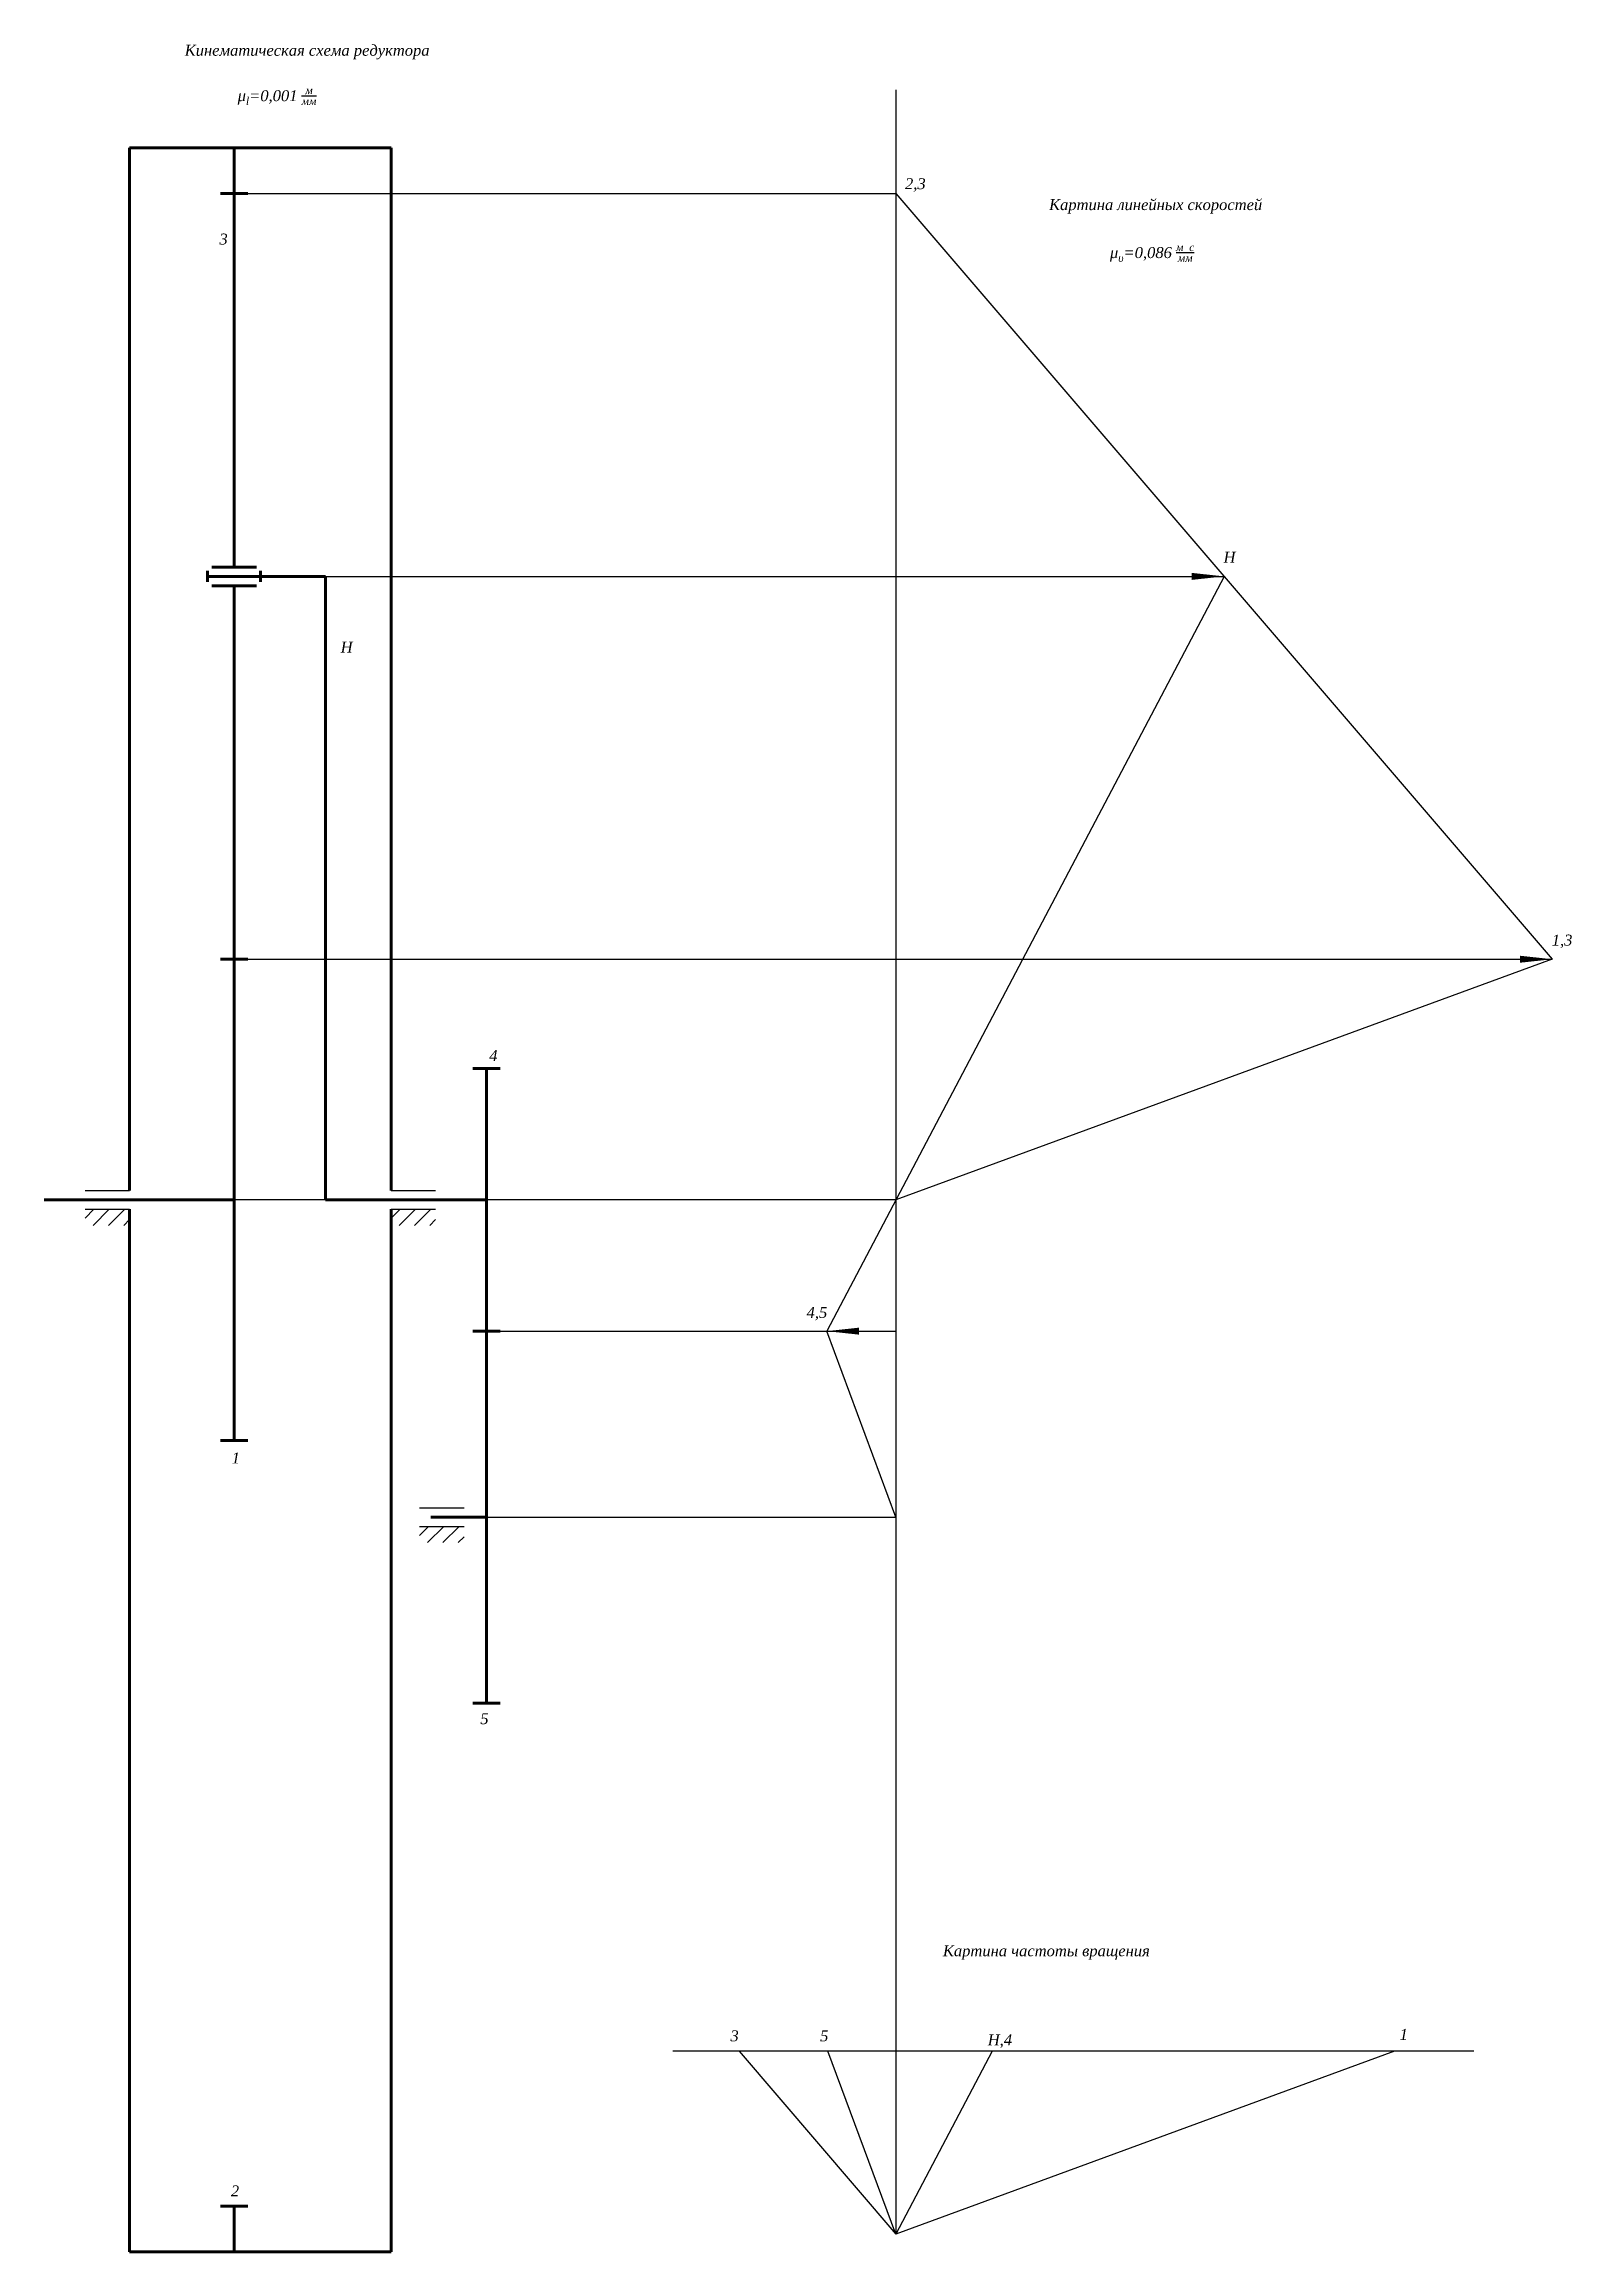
# Model space of a CAD drawing. Header units: millimetres. Extents: x 1322 to 1939, y -282 to 405.
# Drawn here: x 1590 to 1939, y -100 to 405 of the extents above; entities that cross this region are included whole.
import ezdxf

# ---------------------------------------------------------------- set-up
doc = ezdxf.new("R2010")
doc.units = ezdxf.units.MM
doc.styles.get("Standard").update_dxf_attribs({"font": 'timesi.ttf'})

msp = doc.modelspace()

# ---------------------------------------------------------------- texts
at = {"char_height": 2.5, "attachment_point": 1}
for s, insert, width in [('Кинематическая схема редуктора', (1622.373, 404.662), 129.60084), ('\\A1;μ{\\H0.7x;\\S^ l;}=0,001 {\\H0.7x;\\Sм/мм;}', (1634.463, 395.133), 30.76429), ('2,3', (1786.959, 374.17), 8.55596), ('Картина линейных скоростей', (1819.888, 369.393), 129.60084), ('3', (1630.304, 361.518), 8.55596), ('\\A1;μ{\\H0.7x;\\S^ υ;}=0,086 {\\H0.7x;\\Sм  с/мм;}', (1833.79, 359.269), 22.91279), ('H', (1859.748, 288.801), 8.55596), ('H', (1658.003, 268.248), 8.55596), ('1,3', (1934.748, 201.301), 8.55596), ('4', (1691.961, 174.89), 8.55596), ('4,5', (1764.473, 116.201), 8.55596), ('1', (1633.099, 82.931), 8.55596), ('5', (1689.917, 23.353), 8.55596), ('3', (1747.072, -49.14), 8.55596), ('5', (1767.557, -49.14), 8.55596), ('H,4', (1805.869, -50.064), 8.55596), ('1', (1899.977, -48.804), 8.55596), ('2', (1632.912, -84.585), 8.55596)]:
    msp.add_mtext(s, dxfattribs=dict(at, insert=insert, width=width))
at = {"ltscale": 0.1, "insert": (1795.622, -29.695), "char_height": 2.5, "attachment_point": 1}
msp.add_mtext_dynamic_manual_height_columns('Картина частоты вращения', width=102.57111, gutter_width=12.5, heights=[0], dxfattribs=at)

# ---------------------------------------------------------------- hatches: boundary and pattern name
h = msp.add_hatch()
h.set_pattern_fill('ANSI31', color=256, scale=0.78125, style=0)
h.set_pattern_definition([(45, (866.7339, -985.7338), (-1.7539563, 1.7539563), [])])
h.paths.add_polyline_path([(1609.767, 138.542), (1599.583, 138.542), (1599.583, 134.832), (1609.767, 134.832)])
h = msp.add_hatch()
h.set_pattern_fill('ANSI31', color=256, scale=0.78125, style=0)
h.set_pattern_definition([(45, (936.6708, -985.7338), (-1.7539563, 1.7539563), [])])
h.paths.add_polyline_path([(1679.704, 138.542), (1669.52, 138.542), (1669.52, 134.832), (1679.704, 134.832)])
h = msp.add_hatch()
h.set_pattern_fill('ANSI31', color=256, scale=0.78125, style=0)
h.set_pattern_definition([(45, (943.169, -1058.2338), (-1.7539563, 1.7539563), [])])
h.paths.add_polyline_path([(1686.202, 66.042), (1676.018, 66.042), (1676.018, 62.332), (1686.202, 62.332)])

# ---------------------------------------------------------------- linework, layer by layer
for p, q in [((1784.869, 394.387), (1784.869, -95.716)), ((1636.805, 370.669), (1784.869, 370.669)), ((1784.869, 370.669), (1934.869, 195.669)), ((1654.517, 283.169), (1784.869, 283.169)), ((1859.869, 283.169), (1769.08, 110.669)), ((1784.869, 283.169), (1859.869, 283.169)), ((1636.805, 195.669), (1784.869, 195.669)), ((1784.869, 195.669), (1934.869, 195.669)), ((1934.869, 195.669), (1784.869, 140.669)), ((1599.583, 142.796), (1609.767, 142.796)), ((1669.52, 142.796), (1679.704, 142.796)), ((1599.583, 138.542), (1609.767, 138.542)), ((1784.869, 140.669), (1633.68, 140.669)), ((1669.52, 138.542), (1679.704, 138.542)), ((1694.48, 110.669), (1784.869, 110.669)), ((1784.869, 68.169), (1769.08, 110.669)), ((1676.018, 70.296), (1686.202, 70.296)), ((1676.018, 66.042), (1686.202, 66.042)), ((1691.355, 68.169), (1784.869, 68.169)), ((1916.93, -53.923), (1733.904, -53.923)), ((1749.047, -53.923), (1784.869, -95.716)), ((1784.869, -95.716), (1769.342, -53.923)), ((1898.851, -53.923), (1784.869, -95.716)), ((1806.866, -53.923), (1784.869, -95.716))]:
    msp.add_line(p, q)
at = {"lineweight": 70}
for p, q in [((1609.767, 142.796), (1609.767, 381.092)), ((1609.767, 381.092), (1669.52, 381.092)), ((1633.68, 370.669), (1633.68, 381.092)), ((1669.52, 142.796), (1669.52, 381.092)), ((1630.555, 370.669), (1636.805, 370.669)), ((1633.68, 285.296), (1633.68, 370.669)), ((1627.604, 284.449), (1627.604, 281.889)), ((1654.517, 283.169), (1627.604, 283.169)), ((1628.588, 285.296), (1638.772, 285.296)), ((1639.699, 284.449), (1639.699, 281.889)), ((1654.517, 283.169), (1654.517, 140.669)), ((1628.588, 281.042), (1638.772, 281.042)), ((1633.68, 195.669), (1633.68, 281.042)), ((1630.555, 195.669), (1636.805, 195.669)), ((1633.68, 85.669), (1633.68, 195.669)), ((1688.23, 170.669), (1694.48, 170.669)), ((1691.355, 170.669), (1691.355, 110.669)), ((1633.68, 140.669), (1590.249, 140.669)), ((1609.767, 138.542), (1609.767, -99.754)), ((1654.517, 140.669), (1691.355, 140.669)), ((1669.52, 138.542), (1669.52, -99.754)), ((1688.23, 110.669), (1694.48, 110.669)), ((1691.355, 110.669), (1691.355, 25.669)), ((1630.555, 85.669), (1636.805, 85.669)), ((1678.626, 68.169), (1691.355, 68.169)), ((1688.23, 25.669), (1694.48, 25.669)), ((1630.555, -89.331), (1636.805, -89.331)), ((1633.68, -89.331), (1633.68, -99.754)), ((1609.767, -99.754), (1669.52, -99.754))]:
    msp.add_line(p, q, dxfattribs=at)
for points in [[(1859.869, 283.169, 0, 1.6, 0), (1852.469, 283.169, 1.6, 1.6, 0)], [(1934.869, 195.669, 0, 1.6, 0), (1927.469, 195.669, 1.6, 1.6, 0)], [(1769.08, 110.669, 0, 1.6, 0), (1776.48, 110.669, 1.6, 1.6, 0)]]:
    msp.add_lwpolyline(points, format="xyseb")

msp.set_redraw_order([(e.dxf.handle, doc.entitydb.next_handle()) for e in msp.query("TEXT MTEXT ATTDEF DIMENSION ARC_DIMENSION")])  # texts and dimensions are drawn at this point

doc.saveas('drawing.dxf')
